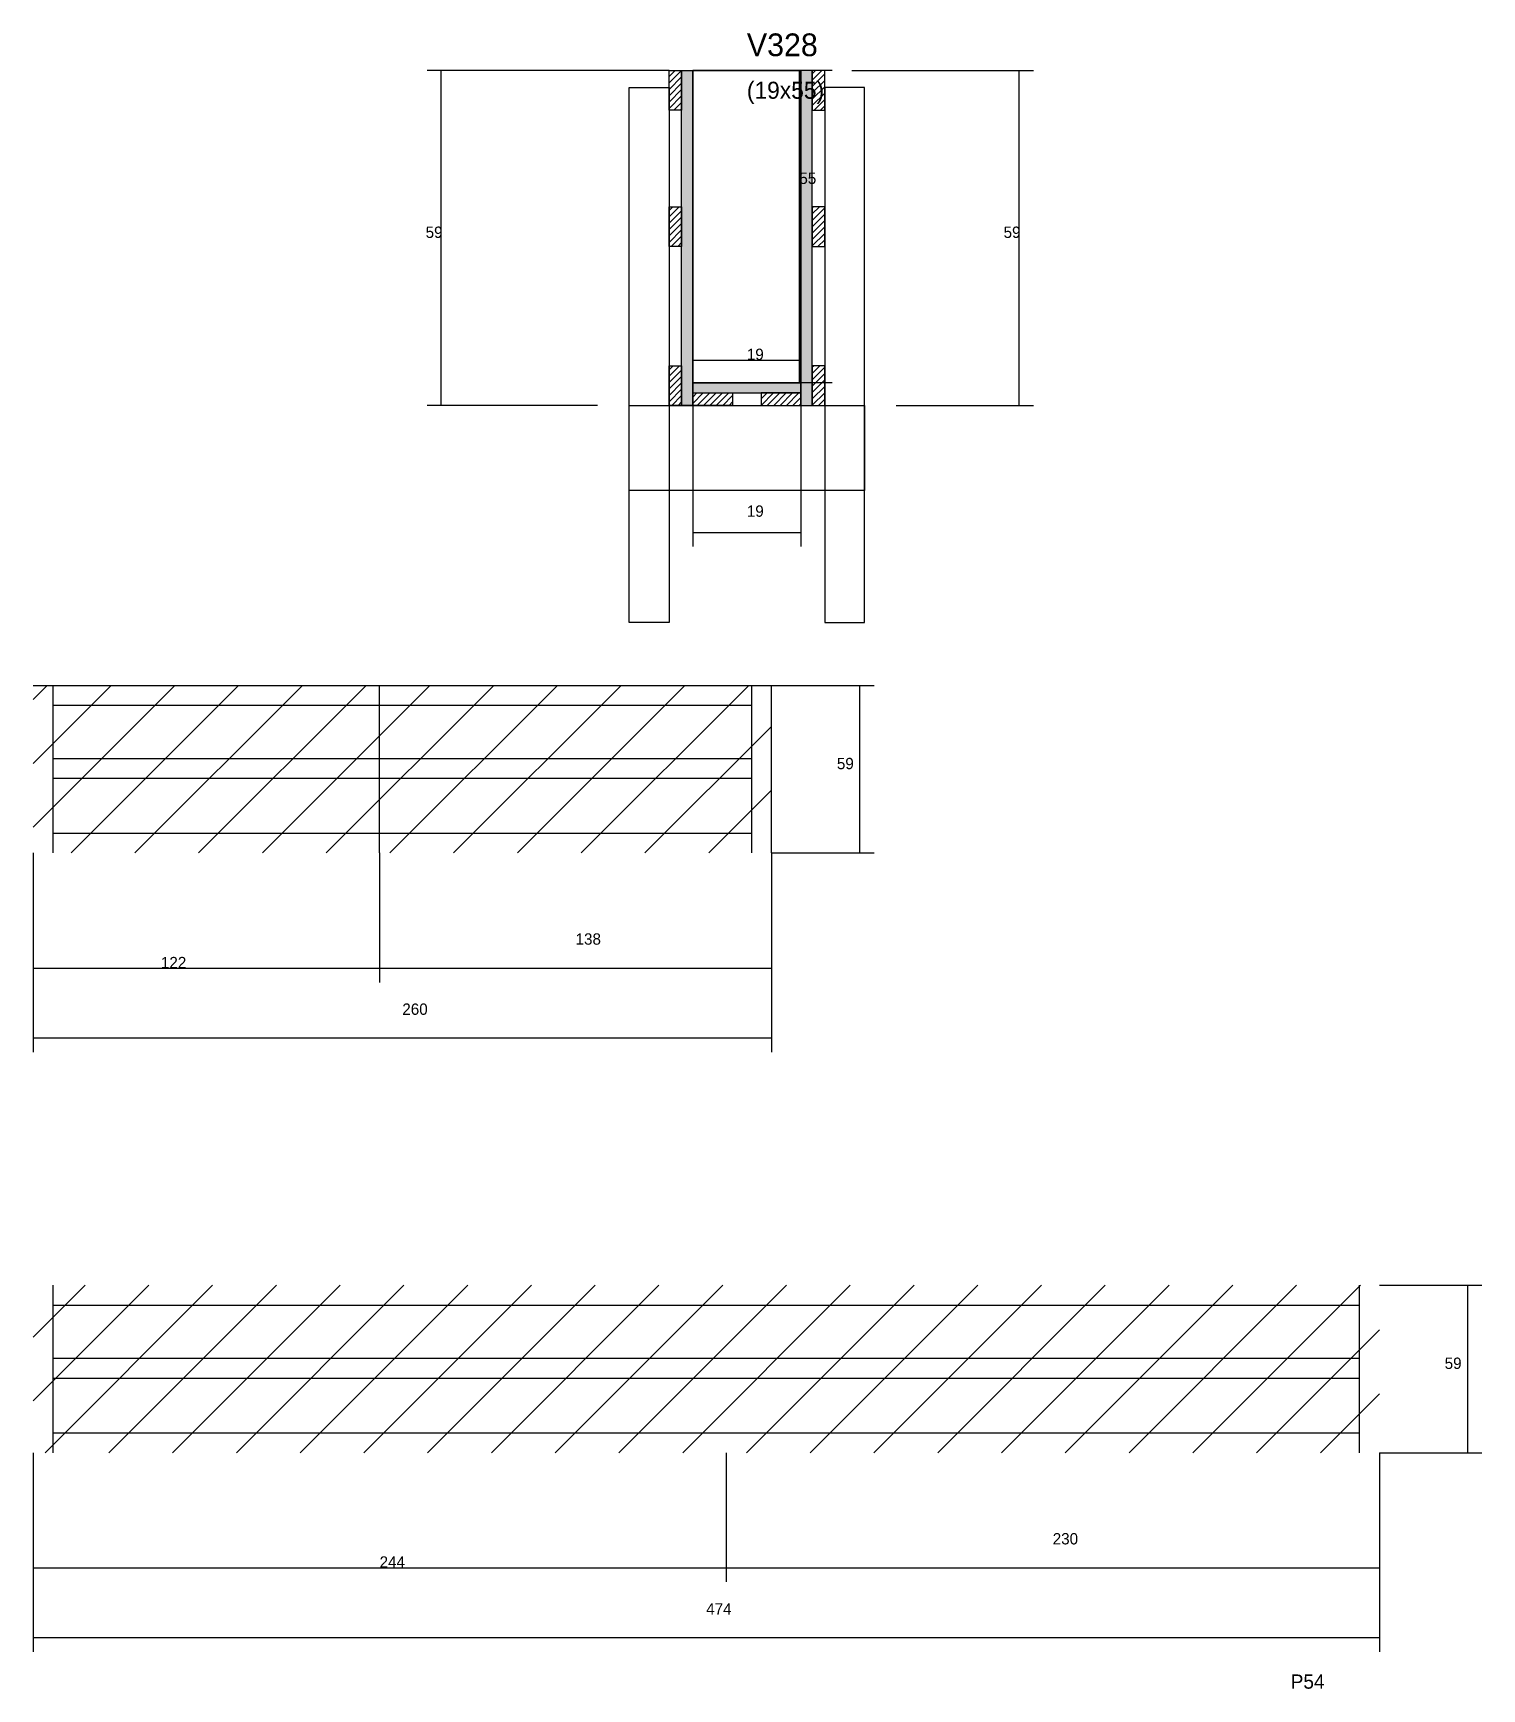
# Model space of a CAD drawing. Header units: metres. Extents: x -2848 to 22762, y -45195 to 1016.
# Drawn here: x 7749 to 8259, y -4970 to -4387 of the extents above; entities that cross this region are included whole.
import ezdxf

# ---------------------------------------------------------------- set-up
doc = ezdxf.new("R2010")
doc.units = ezdxf.units.M
for name, color, linetype in [('CONCRETO', 251, 'Continuous'), ('COTA', 4, 'Continuous'), ('Cota Seção (2x)', 4, 'Continuous'), ('Hachura', 253, 'Continuous'), ('Madeira', 126, 'Continuous'), ('NOMENCLATURA', 7, 'Continuous'), ('Painéis', 200, 'Continuous'), ('REAPROVEITAMENTO', 251, 'Continuous'), ('SARR_2.2x7', 40, 'Continuous'), ('SARR_3.5x7', 81, 'Continuous'), ('Texto Seção', 7, 'Continuous')]:
    doc.layers.add(name, color=color, linetype=linetype)

msp = doc.modelspace()

# ---------------------------------------------------------------- texts
at = {"layer": 'COTA'}
for s, p in [('59', (7886.9, -4459)), ('59', (8090.4, -4459)), ('19', (8000, -4557.2)), ('59', (8031.7, -4646.1)), ('138', (7939.7, -4707.9)), ('122', (7793.7, -4716.2)), ('260', (7878.7, -4732.6)), ('59', (8245.7, -4857.3)), ('230', (8107.7, -4919.1)), ('244', (7870.7, -4927.3)), ('474', (7985.7, -4943.8))]:
    msp.add_text(s, height=4, dxfattribs=at).set_placement(p)
at = {"layer": 'Cota Seção (2x)'}
for s, p in [('55', (8018.5, -4440)), ('19', (8000, -4502))]:
    msp.add_text(s, height=4, dxfattribs=at).set_placement(p)
at = {"layer": 'NOMENCLATURA'}
msp.add_text('P54', height=5, dxfattribs=at).set_placement((8191.5, -4969.9))
at = {"layer": 'Texto Seção'}
for s, height, p in [('V328', 8, (8000, -4395)), ('(19x55)', 6, (8000, -4410))]:
    msp.add_text(s, height=height, dxfattribs=at).set_placement(p)

# ---------------------------------------------------------------- hatches: boundary and pattern name
at = {"layer": 'Hachura'}
h = msp.add_hatch(dxfattribs=at)
h.set_pattern_fill('ANSI31', scale=0.5)
h.paths.add_polyline_path([(7977, -4414), (7972.6, -4414), (7972.6, -4414), (7972.6, -4400), (7972.6, -4400), (7977, -4400), (7977, -4400), (7977, -4414)])
h = msp.add_hatch(color=8, dxfattribs=at)
h.dxf.hatch_style = 1
h.paths.add_polyline_path([(7981, -4400), (7977, -4400), (7977, -4400), (7977, -4518), (7977, -4518), (7981, -4518), (7981, -4518), (7981, -4400)])
h = msp.add_hatch(color=8, dxfattribs=at)
h.dxf.hatch_style = 1
h.paths.add_polyline_path([(8023, -4400), (8019, -4400), (8019, -4400), (8019, -4518), (8019, -4518), (8023, -4518), (8023, -4518), (8023, -4400)])
h = msp.add_hatch(dxfattribs=at)
h.set_pattern_fill('ANSI31', scale=0.5)
h.paths.add_polyline_path([(8023, -4414), (8027.4, -4414), (8027.4, -4414), (8027.4, -4400), (8027.4, -4400), (8023, -4400), (8023, -4400), (8023, -4414)])
h = msp.add_hatch(dxfattribs=at)
h.set_pattern_fill('ANSI31', scale=0.5)
h.paths.add_polyline_path([(7977, -4462), (7972.6, -4462), (7972.6, -4462), (7972.6, -4448), (7972.6, -4448), (7977, -4448), (7977, -4448), (7977, -4462)])
h = msp.add_hatch(dxfattribs=at)
h.set_pattern_fill('ANSI31', scale=0.5)
h.paths.add_polyline_path([(8023, -4462), (8027.4, -4462), (8027.4, -4462), (8027.4, -4448), (8027.4, -4448), (8023, -4448), (8023, -4448), (8023, -4462)])
h = msp.add_hatch(dxfattribs=at)
h.set_pattern_fill('ANSI31', scale=0.5)
h.paths.add_polyline_path([(7977, -4518), (7972.6, -4518), (7972.6, -4518), (7972.6, -4504), (7972.6, -4504), (7977, -4504), (7977, -4504), (7977, -4518)])
h = msp.add_hatch(dxfattribs=at)
h.set_pattern_fill('ANSI31', scale=0.5)
h.paths.add_polyline_path([(8023, -4518), (8027.4, -4518), (8027.4, -4518), (8027.4, -4504), (8027.4, -4504), (8023, -4504), (8023, -4504), (8023, -4518)])
h = msp.add_hatch(color=8, dxfattribs=at)
h.dxf.hatch_style = 1
h.paths.add_polyline_path([(8019, -4513.6), (8019, -4510), (8019, -4510), (7981, -4510), (7981, -4510), (7981, -4513.6), (7981, -4513.6), (8019, -4513.6)])
h = msp.add_hatch(dxfattribs=at)
h.set_pattern_fill('ANSI31', scale=0.5)
h.paths.add_polyline_path([(7981, -4518), (7981, -4513.6), (7981, -4513.6), (7995, -4513.6), (7995, -4513.6), (7995, -4518), (7995, -4518), (7981, -4518)])
h = msp.add_hatch(dxfattribs=at)
h.set_pattern_fill('ANSI31', scale=0.5)
h.paths.add_polyline_path([(8019, -4518), (8019, -4513.6), (8019, -4513.6), (8005, -4513.6), (8005, -4513.6), (8005, -4518), (8005, -4518), (8019, -4518)])
at = {"layer": 'REAPROVEITAMENTO'}
h = msp.add_hatch(dxfattribs=at)
h.set_pattern_fill('ANSI31', scale=5)
h.paths.add_polyline_path([(8008.7, -4675.6), (8008.7, -4616.6), (8008.7, -4616.6), (7748.7, -4616.6), (7748.7, -4616.6), (7748.7, -4675.6), (7748.7, -4675.6), (8008.7, -4675.6)])
h = msp.add_hatch(dxfattribs=at)
h.set_pattern_fill('ANSI31', scale=5)
h.paths.add_polyline_path([(8222.7, -4886.8), (8222.7, -4827.8), (8222.7, -4827.8), (7748.7, -4827.8), (7748.7, -4827.8), (7748.7, -4886.8), (7748.7, -4886.8), (8222.7, -4886.8)])

# ---------------------------------------------------------------- linework, layer by layer
at = {"layer": 'CONCRETO'}
for points in [[(7981, -4400), (7981, -4400), (8019, -4400), (8019, -4428), (8019, -4428), (8019, -4510), (7981, -4510), (7981, -4400)], [(7981, -4510), (8019, -4510), (8019, -4400), (7981, -4400)]]:
    msp.add_lwpolyline(points, close=True, dxfattribs=at)
at = {"layer": 'COTA'}
for p, q in [((7972.6, -4400), (7887.4, -4400)), ((7892.4, -4518), (7892.4, -4400)), ((8037, -4400), (8100.9, -4400)), ((8095.9, -4518), (8095.9, -4400)), ((7947.4, -4518), (7887.4, -4518)), ((7981, -4518), (7981, -4567.7)), ((8019, -4518), (8019, -4567.7)), ((8052.6, -4518), (8100.9, -4518)), ((7981, -4562.7), (8019, -4562.7)), ((8008.7, -4616.6), (8044.8, -4616.6)), ((8039.8, -4675.6), (8039.8, -4616.6)), ((7748.7, -4675.6), (7748.7, -4721.2)), ((7748.7, -4675.6), (7748.7, -4745.7)), ((7870.7, -4675.6), (7870.7, -4721.2)), ((7870.7, -4675.6), (7870.7, -4721.2)), ((8008.7, -4675.6), (8008.7, -4721.2)), ((8008.7, -4675.6), (8008.7, -4745.7)), ((8008.7, -4675.6), (8044.8, -4675.6)), ((7748.7, -4716.2), (7870.7, -4716.2)), ((7870.7, -4716.2), (8008.7, -4716.2)), ((7748.7, -4740.7), (8008.7, -4740.7)), ((8222.7, -4827.8), (8258.8, -4827.8)), ((8253.8, -4886.8), (8253.8, -4827.8)), ((7748.7, -4886.8), (7748.7, -4932.3)), ((7748.7, -4886.8), (7748.7, -4956.9)), ((7992.7, -4886.8), (7992.7, -4932.3)), ((7992.7, -4886.8), (7992.7, -4932.3)), ((8222.7, -4886.8), (8222.7, -4932.3)), ((8222.7, -4886.8), (8222.7, -4956.9)), ((8222.7, -4886.8), (8258.8, -4886.8)), ((7748.7, -4927.3), (7992.7, -4927.3)), ((7992.7, -4927.3), (8222.7, -4927.3)), ((7748.7, -4951.9), (8222.7, -4951.9))]:
    msp.add_line(p, q, dxfattribs=at)
at = {"layer": 'Cota Seção (2x)'}
for p, q in [((8030, -4400), (8013.5, -4400)), ((8018.5, -4510), (8018.5, -4400)), ((7981, -4518), (7981, -4497)), ((8019, -4518), (8019, -4497)), ((7981, -4502), (8019, -4502)), ((8030, -4510), (8013.5, -4510))]:
    msp.add_line(p, q, dxfattribs=at)
at = {"layer": 'Madeira'}
for points in [[(7977, -4414), (7972.6, -4414), (7972.6, -4400), (7977, -4400)], [(8023, -4414), (8027.4, -4414), (8027.4, -4400), (8023, -4400)], [(7977, -4462), (7972.6, -4462), (7972.6, -4448), (7977, -4448)], [(8023, -4462), (8027.4, -4462), (8027.4, -4448), (8023, -4448)], [(7977, -4518), (7972.6, -4518), (7972.6, -4504), (7977, -4504)], [(8023, -4518), (8027.4, -4518), (8027.4, -4504), (8023, -4504)], [(7981, -4518), (7981, -4513.6), (7995, -4513.6), (7995, -4518)], [(8019, -4518), (8019, -4513.6), (8005, -4513.6), (8005, -4518)]]:
    msp.add_lwpolyline(points, close=True, dxfattribs=at)
at = {"layer": 'Painéis'}
for p, q in [((7981, -4518), (7981, -4400)), ((7981, -4510), (8019, -4510)), ((7981, -4513.6), (7981, -4510)), ((7748.7, -4616.6), (8008.7, -4616.6)), ((7870.7, -4675.6), (7870.7, -4616.6)), ((8008.7, -4675.6), (8008.7, -4616.6))]:
    msp.add_line(p, q, dxfattribs=at)
for points in [[(7977, -4400), (7981, -4400), (7981, -4518), (7977, -4518)], [(8023, -4400), (8019, -4400), (8019, -4518), (8023, -4518)], [(8019, -4513.6), (8019, -4510), (7981, -4510), (7981, -4513.6)]]:
    msp.add_lwpolyline(points, close=True, dxfattribs=at)
at = {"layer": 'SARR_2.2x7'}
for p, q in [((7755.7, -4675.6), (7755.7, -4616.6)), ((8001.7, -4675.6), (8001.7, -4616.6)), ((7755.7, -4623.6), (7870.7, -4623.6)), ((7870.7, -4623.6), (8001.7, -4623.6)), ((7755.7, -4642.3), (7870.7, -4642.3)), ((7870.7, -4642.3), (8001.7, -4642.3)), ((7755.7, -4649.3), (7870.7, -4649.3)), ((7870.7, -4649.3), (8001.7, -4649.3)), ((7755.7, -4668.6), (7870.7, -4668.6)), ((7870.7, -4668.6), (8001.7, -4668.6)), ((7755.7, -4886.8), (7755.7, -4827.8)), ((8215.7, -4886.8), (8215.7, -4827.8)), ((7755.7, -4834.8), (7992.7, -4834.8)), ((7992.7, -4834.8), (8215.7, -4834.8)), ((7755.7, -4853.5), (7992.7, -4853.5)), ((7992.7, -4853.5), (8215.7, -4853.5)), ((7755.7, -4860.5), (7992.7, -4860.5)), ((7992.7, -4860.5), (8215.7, -4860.5)), ((7755.7, -4879.8), (7992.7, -4879.8)), ((7992.7, -4879.8), (8215.7, -4879.8))]:
    msp.add_line(p, q, dxfattribs=at)
at = {"layer": 'SARR_3.5x7'}
for points in [[(7958.6, -4406), (7972.6, -4406), (7972.6, -4594.4), (7958.6, -4594.4)], [(8041.4, -4406), (8027.4, -4406), (8027.4, -4594.4), (8041.4, -4594.4)], [(7958.6, -4518), (8041.4, -4518), (8041.4, -4548), (7958.6, -4548)]]:
    msp.add_lwpolyline(points, close=True, dxfattribs=at)

msp.set_redraw_order([(e.dxf.handle, doc.entitydb.next_handle()) for e in msp.query("TEXT MTEXT ATTDEF DIMENSION ARC_DIMENSION")])  # texts and dimensions are drawn at this point

doc.saveas('drawing.dxf')
